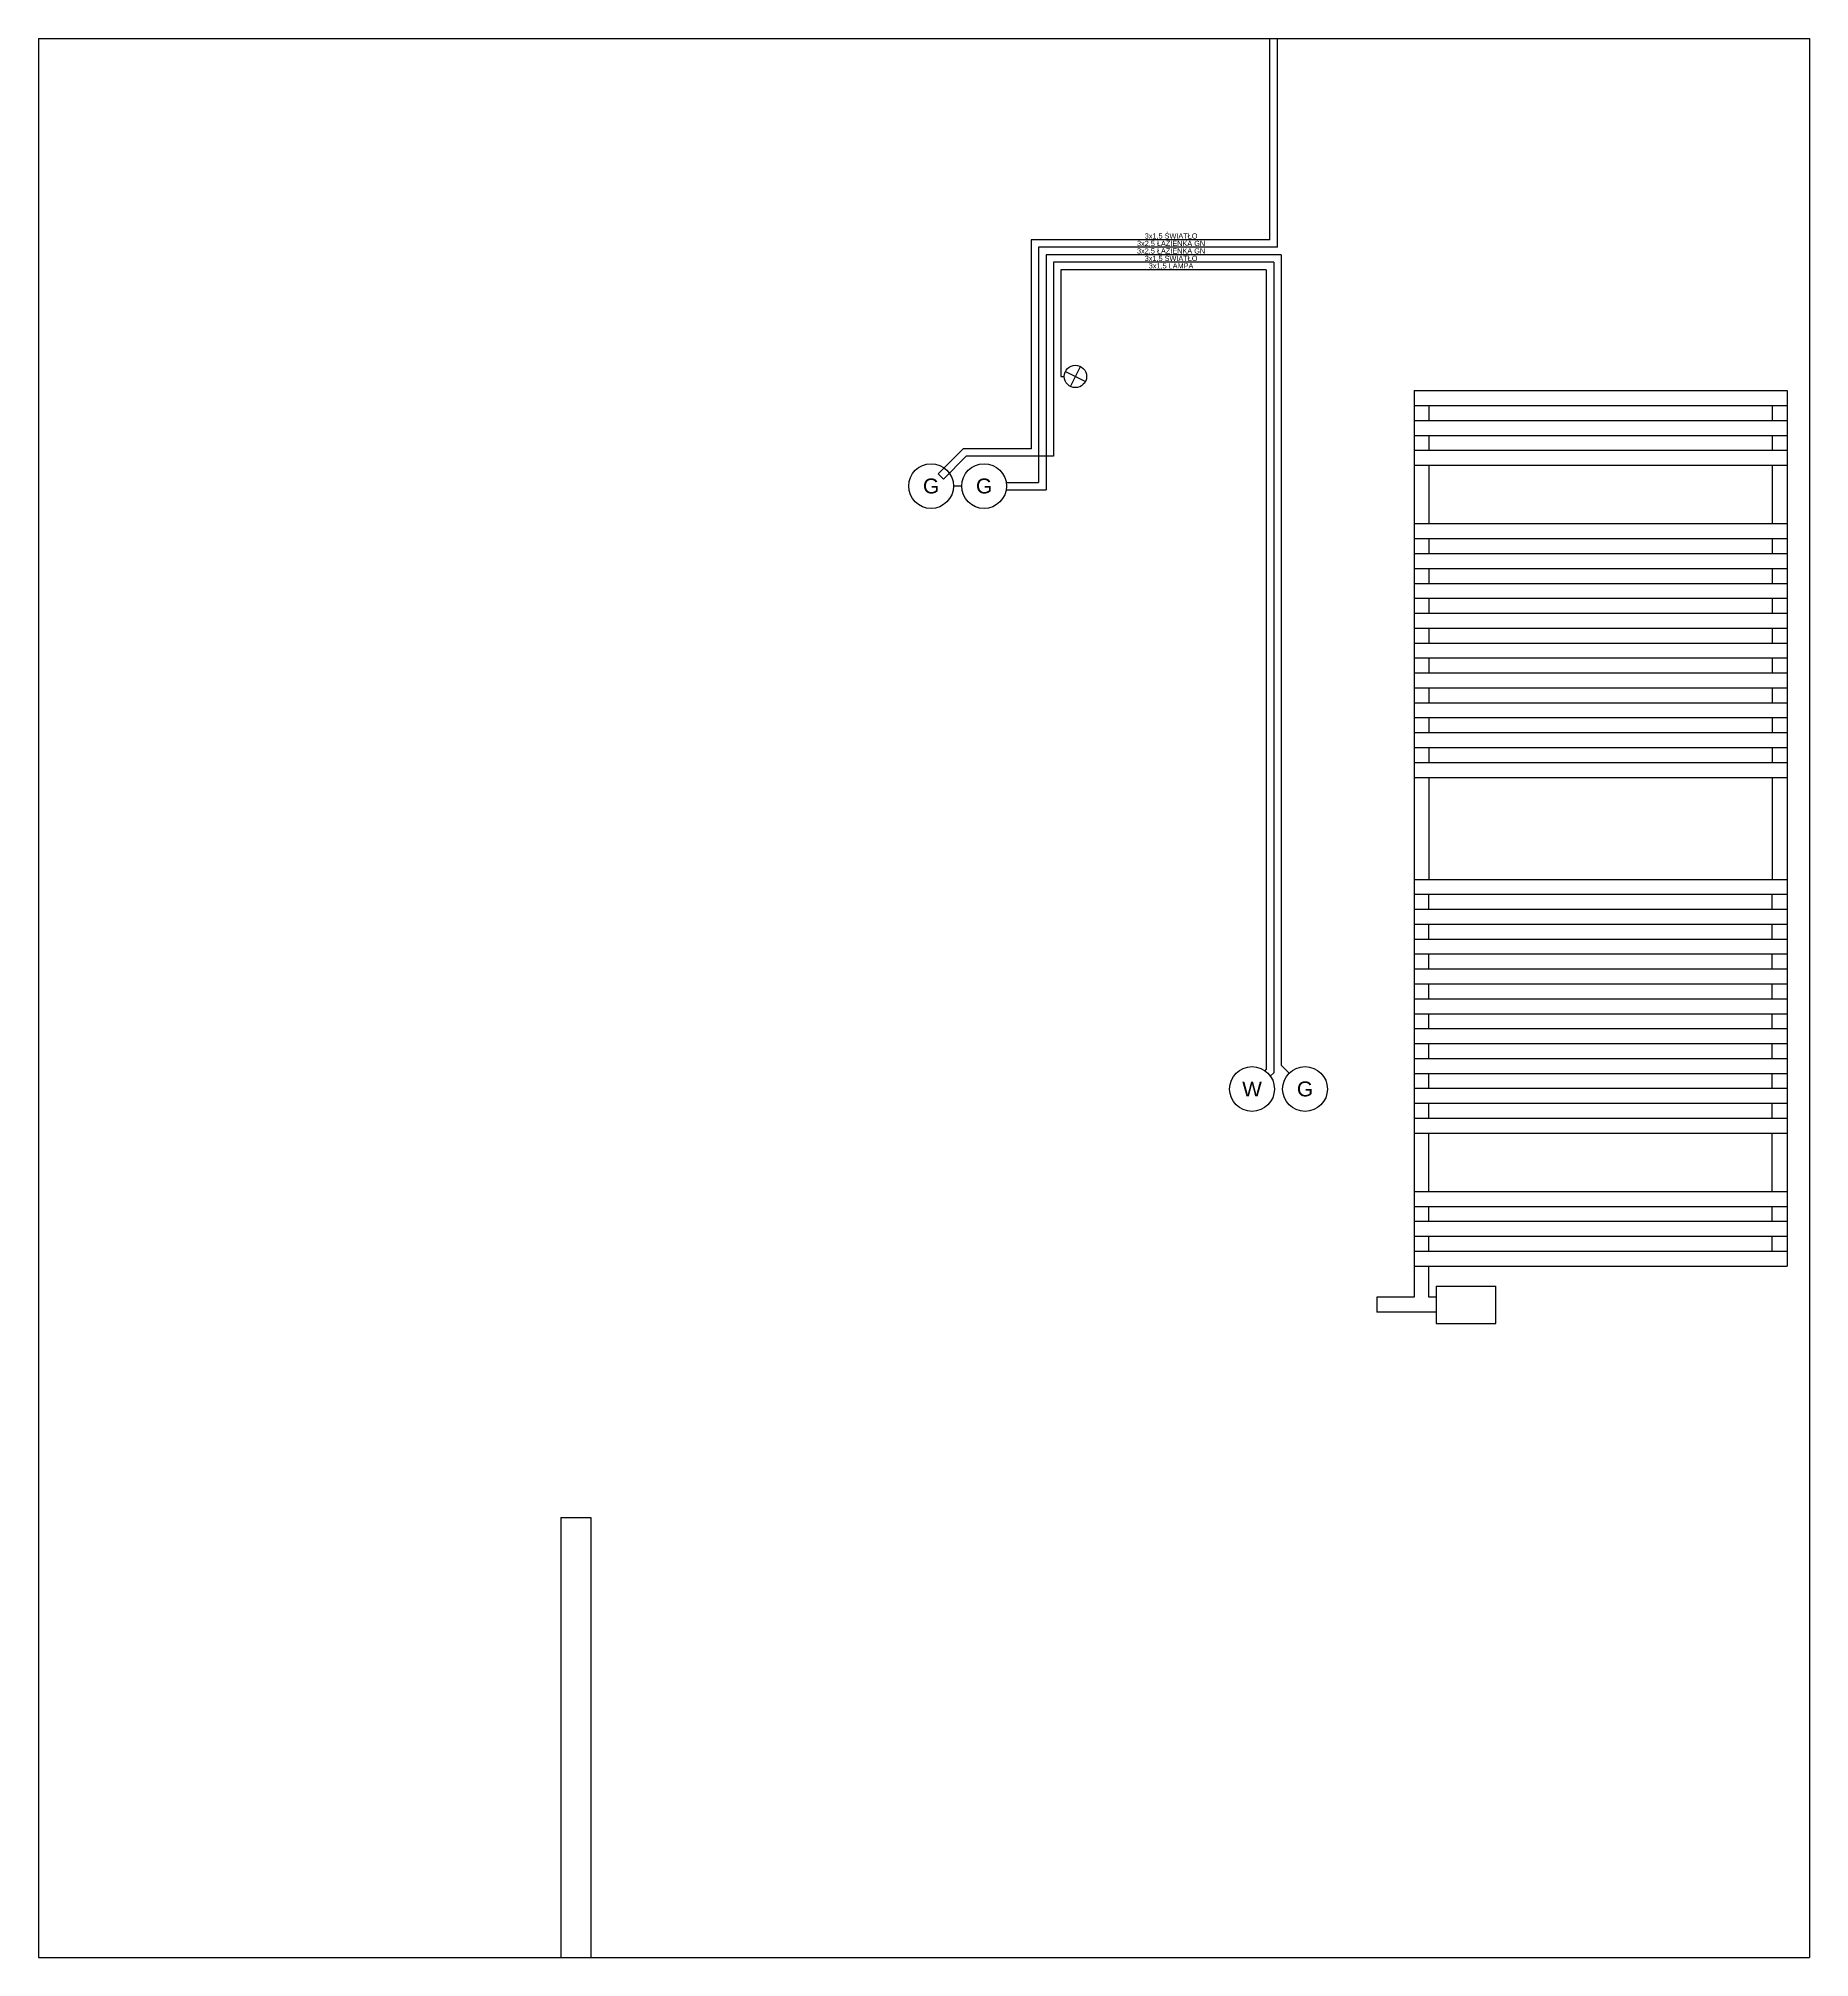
# Model space of a CAD drawing. Header units: millimetres. Extents: x 1478 to 10450, y 2114 to 8349.
# Drawn here: x 2562.9 to 2800.2, y 3886.4 to 4143.6 of the extents above; entities that cross this region are included whole.
import ezdxf
from ezdxf.lldxf.tags import DXFTag

# ---------------------------------------------------------------- set-up
doc = ezdxf.new("R2010")
doc.units = ezdxf.units.MM
for name, color, linetype in [('Grzejniki', 12, 'Continuous'), ('Inst - elektro', 160, 'Continuous'), ('Inst - elektro OLD', 200, 'Continuous'), ('Szkic', 6, 'Continuous'), ('Ściany', 7, 'Continuous')]:
    doc.layers.add(name, color=color, linetype=linetype)
tags = doc.linetypes.add('06B018', pattern=[6.75, 4.32, -0.54, 0.09, -0.54, 0.09, -0.54, 0.09, -0.54]).pattern_tags.tags
tags[18:19] = [DXFTag(74, 4), DXFTag(75, 0), DXFTag(340, '0'), DXFTag(46, 1.0), DXFTag(50, 0.0), DXFTag(44, 0.0), DXFTag(45, 0.0)]
tags[16:17] = [DXFTag(74, 4), DXFTag(75, 0), DXFTag(340, '0'), DXFTag(46, 1.0), DXFTag(50, 0.0), DXFTag(44, 0.0), DXFTag(45, 0.0)]
tags[14:15] = [DXFTag(74, 4), DXFTag(75, 0), DXFTag(340, '0'), DXFTag(46, 1.0), DXFTag(50, 0.0), DXFTag(44, 0.0), DXFTag(45, 0.0)]
tags[12:13] = [DXFTag(74, 4), DXFTag(75, 0), DXFTag(340, '0'), DXFTag(46, 1.0), DXFTag(50, 0.0), DXFTag(44, 0.0), DXFTag(45, 0.0)]
tags[10:11] = [DXFTag(74, 4), DXFTag(75, 0), DXFTag(340, '0'), DXFTag(46, 1.0), DXFTag(50, 0.0), DXFTag(44, 0.0), DXFTag(45, 0.0)]
tags[8:9] = [DXFTag(74, 4), DXFTag(75, 0), DXFTag(340, '0'), DXFTag(46, 1.0), DXFTag(50, 0.0), DXFTag(44, 0.0), DXFTag(45, 0.0)]
tags[6:7] = [DXFTag(74, 4), DXFTag(75, 0), DXFTag(340, '0'), DXFTag(46, 1.0), DXFTag(50, 0.0), DXFTag(44, 0.0), DXFTag(45, 0.0)]
tags[4:5] = [DXFTag(74, 4), DXFTag(75, 0), DXFTag(340, '0'), DXFTag(46, 1.0), DXFTag(50, 0.0), DXFTag(44, 0.0), DXFTag(45, 0.0)]

# ---------------------------------------------------------------- blocks, each defined once
blk = doc.blocks.new('Z$W@#24350')
for p, q in [((5, 125), (5, 3.5)), ((5, 125), (55, 125)), ((55, 125), (55, 7.68)), ((5, 123), (55, 123)), ((5, 121), (55, 121)), ((7, 123), (7, 121)), ((53, 123), (53, 121)), ((5, 119), (55, 119)), ((7, 119), (7, 117)), ((53, 119), (53, 117)), ((5, 117), (55, 117)), ((5, 115), (55, 115)), ((5, 115), (55, 115)), ((7, 115), (7, 107.17)), ((53, 115), (53, 107.17)), ((5, 107.17), (55, 107.17)), ((5, 105.17), (55, 105.17)), ((5, 103.17), (55, 103.17)), ((7, 105.17), (7, 103.17)), ((53, 105.17), (53, 103.17)), ((5, 101.17), (55, 101.17)), ((7, 101.17), (7, 99.17)), ((53, 101.17), (53, 99.17)), ((5, 99.17), (55, 99.17)), ((5, 97.17), (55, 97.17)), ((5, 97.17), (55, 97.17)), ((5, 95.17), (55, 95.17)), ((7, 97.17), (7, 95.17)), ((53, 97.17), (53, 95.17)), ((5, 93.17), (55, 93.17)), ((7, 93.17), (7, 91.17)), ((53, 93.17), (53, 91.17)), ((5, 91.17), (55, 91.17)), ((5, 89.17), (55, 89.17)), ((5, 89.17), (55, 89.17)), ((7, 89.17), (7, 87.17)), ((53, 89.17), (53, 87.17)), ((5, 87.17), (55, 87.17)), ((5, 85.17), (55, 85.17)), ((7, 85.17), (7, 83.17)), ((53, 85.17), (53, 83.17)), ((5, 83.17), (55, 83.17)), ((5, 81.17), (55, 81.17)), ((5, 81.17), (55, 81.17)), ((7, 81.17), (7, 79.17)), ((53, 81.17), (53, 79.17)), ((5, 79.17), (55, 79.17)), ((5, 77.17), (55, 77.17)), ((7, 77.17), (7, 75.17)), ((53, 77.17), (53, 75.17)), ((5, 75.17), (55, 75.17)), ((5, 73.17), (55, 73.17)), ((7, 73.17), (7, 59.5)), ((53, 73.17), (53, 59.5)), ((5, 59.5), (55, 59.5)), ((5, 57.5), (55, 57.5)), ((7, 55.5), (7, 57.5)), ((53, 55.5), (53, 57.5)), ((5, 55.5), (55, 55.5)), ((5, 53.5), (55, 53.5)), ((5, 51.5), (55, 51.5)), ((5, 51.5), (55, 51.5)), ((7, 51.5), (7, 53.5)), ((53, 51.5), (53, 53.5)), ((5, 49.5), (55, 49.5)), ((7, 47.5), (7, 49.5)), ((53, 47.5), (53, 49.5)), ((5, 47.5), (55, 47.5)), ((5, 45.5), (55, 45.5)), ((7, 43.5), (7, 45.5)), ((53, 43.5), (53, 45.5)), ((5, 43.5), (55, 43.5)), ((5, 43.5), (55, 43.5)), ((5, 41.5), (55, 41.5)), ((7, 39.5), (7, 41.5)), ((53, 39.5), (53, 41.5)), ((5, 39.5), (55, 39.5)), ((5, 37.5), (55, 37.5)), ((7, 35.5), (7, 37.5)), ((53, 35.5), (53, 37.5)), ((5, 35.5), (55, 35.5)), ((5, 35.5), (55, 35.5)), ((5, 33.5), (55, 33.5)), ((7, 31.5), (7, 33.5)), ((53, 31.5), (53, 33.5)), ((5, 31.5), (55, 31.5)), ((5, 29.5), (55, 29.5)), ((7, 27.5), (7, 29.5)), ((53, 27.5), (53, 29.5)), ((5, 27.5), (55, 27.5)), ((5, 25.5), (55, 25.5)), ((7, 17.68), (7, 25.5)), ((53, 17.68), (53, 25.5)), ((5, 17.68), (55, 17.68)), ((5, 17.68), (55, 17.68)), ((5, 15.68), (55, 15.68)), ((7, 13.68), (7, 15.68)), ((53, 13.68), (53, 15.68)), ((5, 13.68), (55, 13.68)), ((5, 11.68), (55, 11.68)), ((7, 9.68), (7, 11.68)), ((53, 9.68), (53, 11.68)), ((5, 9.68), (55, 9.68)), ((5, 7.68), (55, 7.68)), ((7, 3.5), (7, 7.68)), ((0, 3.5), (0, 1.5)), ((5, 3.5), (0, 3.5)), ((7.96, 3.5), (7, 3.5)), ((7.96, 5), (15.96, 5)), ((7.96, 5), (7.96, 0)), ((15.96, 0), (15.96, 5)), ((7.96, 1.5), (0, 1.5)), ((7.96, 0), (15.96, 0)), ((7.96, 0), (15.96, 0))]:
    blk.add_line(p, q)
blk = doc.blocks.new('Z$W@#22386')
blk.add_circle((3, 3), 3)
at = {"insert": (3, 3), "char_height": 2, "width": 3.9163, "attachment_point": 5}
blk.add_mtext('{\\fArial|b0|i0|c238|p0;W}', dxfattribs=at)
blk = doc.blocks.new('Z$W@#22704')
blk.add_circle((3, 3), 3)
at = {"insert": (3, 3), "char_height": 2, "width": 3.9163, "attachment_point": 5}
blk.add_mtext('{\\fArial|b0|i0|c238|p0;G}', dxfattribs=at)
blk = doc.blocks.new('Z$W@#4675')
at = {"layer": 'Inst - elektro'}
for p, q in [((0.83, 0.16), (2.17, 2.84)), ((0.16, 2.17), (2.84, 0.83))]:
    blk.add_line(p, q, dxfattribs=at)
blk.add_circle((1.5, 1.5), 1.5, dxfattribs=at)

msp = doc.modelspace()

# ---------------------------------------------------------------- linework, layer by layer
for p, q in [((2562.912, 4143.582), (2800.212, 4143.582)), ((2562.912, 4143.582), (2562.912, 3886.382)), ((2800.212, 4143.582), (2800.212, 3886.382)), ((2699.912, 4098.282), (2700.347, 4098.282)), ((2562.912, 3886.382), (2800.212, 3886.382))]:
    msp.add_line(p, q)
at = {"layer": 'Inst - elektro', "linetype": '06B018'}
for p, q in [((2727.912, 4116.582), (2695.912, 4116.582)), ((2695.912, 4116.582), (2695.912, 4088.582)), ((2728.912, 4115.582), (2696.912, 4115.582)), ((2696.912, 4115.582), (2696.912, 4084.082)), ((2729.412, 4114.582), (2697.912, 4114.582)), ((2697.912, 4114.582), (2697.912, 4083.082)), ((2728.412, 4113.582), (2698.912, 4113.582)), ((2698.912, 4113.582), (2698.912, 4087.582)), ((2728.412, 4113.582), (2728.412, 4004.975)), ((2729.412, 4114.582), (2729.412, 4005.982)), ((2727.412, 4112.582), (2699.912, 4112.582)), ((2699.912, 4112.582), (2699.912, 4098.282)), ((2727.412, 4112.582), (2727.412, 4005.389)), ((2683.461, 4085.237), (2686.805, 4088.582)), ((2684.168, 4084.53), (2687.22, 4087.582)), ((2695.912, 4088.582), (2686.805, 4088.582)), ((2698.912, 4087.582), (2687.22, 4087.582)), ((2684.168, 4084.53), (2683.461, 4085.237)), ((2686.612, 4083.582), (2685.512, 4083.582)), ((2692.612, 4084.082), (2696.912, 4084.082)), ((2692.612, 4083.082), (2697.912, 4083.082)), ((2727.251, 4005.227), (2727.412, 4005.389)), ((2727.958, 4004.52), (2728.412, 4004.975)), ((2730.491, 4004.903), (2729.412, 4005.982))]:
    msp.add_line(p, q, dxfattribs=at)
at = {"layer": 'Inst - elektro OLD', "linetype": '06B018'}
for p, q in [((2727.912, 4116.582), (2727.912, 4143.582)), ((2728.912, 4115.582), (2728.912, 4143.582))]:
    msp.add_line(p, q, dxfattribs=at)
at = {"layer": 'Ściany'}
for p, q in [((2632.912, 3945.382), (2632.912, 3886.382)), ((2632.912, 3945.382), (2636.912, 3945.382)), ((2636.912, 3945.382), (2636.912, 3886.382))]:
    msp.add_line(p, q, dxfattribs=at)

# ---------------------------------------------------------------- block references
at = {"layer": 'Grzejniki'}
msp.add_blockref('Z$W@#24350', (2742.212, 3971.382), dxfattribs=at)
at = {"layer": 'Inst - elektro'}
for name, p in [('Z$W@#22704', (2679.512, 4080.582)), ('Z$W@#22704', (2686.612, 4080.582)), ('Z$W@#22386', (2722.512, 3999.782)), ('Z$W@#22704', (2729.612, 3999.782))]:
    msp.add_blockref(name, p, dxfattribs=at)
at = {"layer": 'Szkic'}
msp.add_blockref('Z$W@#4675', (2700.347, 4096.782), dxfattribs=at)

# ---------------------------------------------------------------- texts
at = {"layer": 'Inst - elektro', "linetype": '06B018', "char_height": 0.7, "width": 16.93972, "attachment_point": 5}
for s, insert in [('{\\fArial|b0|i0|c238|p0;3x2,5 ŁAZIENKA GN}', (2714.667, 4116.037)), ('{\\fArial|b0|i0|c238|p0;3x2,5 ŁAZIENKA GN}', (2714.667, 4115.037)), ('{\\fArial|b0|i0|c238|p0;3x1,5 ŚWIATŁO}', (2714.667, 4117.037)), ('{\\fArial|b0|i0|c238|p0;3x1,5 ŚWIATŁO}', (2714.667, 4114.037)), ('{\\fArial|b0|i0|c238|p0;3x1,5 LAMPA}', (2714.667, 4113.037))]:
    msp.add_mtext(s, dxfattribs=dict(at, insert=insert))

doc.saveas('drawing.dxf')
